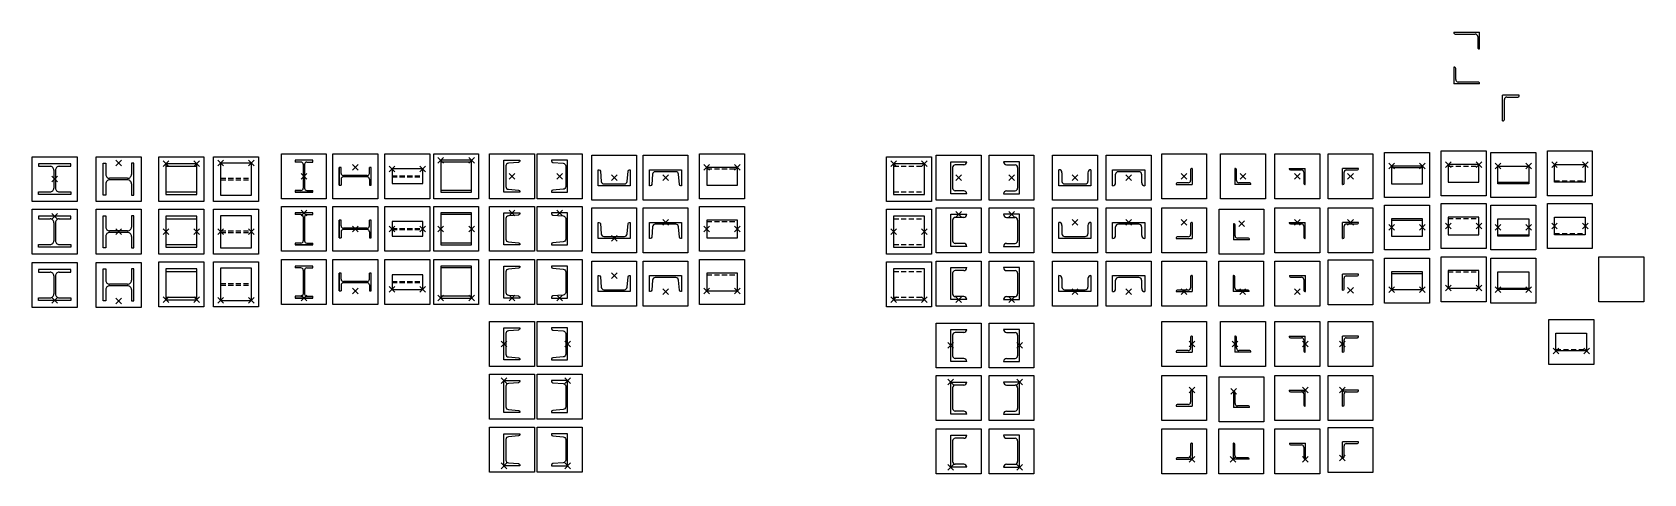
# Model space of a CAD drawing. Header units: millimetres. Extents: x -20 to 11246, y -3786 to 508.
# Drawn here: x -20 to 5009, y -869 to 508 of the extents above; entities that cross this region are included whole.
import ezdxf

# ---------------------------------------------------------------- set-up
doc = ezdxf.new("R2010")
doc.units = ezdxf.units.MM
doc.header["$LTSCALE"] = 5
doc.linetypes.add('HIDDEN2', pattern=[4.7625, 3.175, -1.5875])

# ---------------------------------------------------------------- blocks, each defined once
blk = doc.blocks.new('*U1')
for p, q in [((18.4, 94.3), (0, 94.3)), ((25.4, 87.3), (25.4, 12.7)), ((29.5, 87.3), (29.5, 12.7)), ((36.5, 94.3), (55, 94.3)), ((18.4, 5.7), (0, 5.7)), ((55, 0), (0, 0)), ((36.5, 5.7), (55, 5.7))]:
    blk.add_line(p, q)
for points in [[(55, 94.3), (55, 100), (0, 100), (0, 94.3)], [(0, 5.7), (0, 0), (55, 0), (55, 5.7)]]:
    blk.add_lwpolyline(points)
for centre, start, end in [((18.4, 87.3), 0, 90), ((36.5, 87.3), 90, 180), ((18.4, 12.7), 270, 0), ((36.5, 12.7), 180, 270)]:
    blk.add_arc(centre, 7, start, end)
at = {"lineweight": 0}
blk.add_point((27.5, 50), dxfattribs=at)
blk = doc.blocks.new('*U16')
at = {"color": 1, "linetype": 'HIDDEN2'}
for p, q in [((-48, 1.5), (48, 1.5)), ((-48, -1.5), (48, -1.5))]:
    blk.add_line(p, q, dxfattribs=at)
blk.add_lwpolyline([(-48, -23), (48, -23), (48, 23), (-48, 23)], close=True)
blk = doc.blocks.new('*U15')
for p, q in [((-48, 44.3), (48, 44.3)), ((-48, -44.3), (48, -44.3))]:
    blk.add_line(p, q)
blk.add_lwpolyline([(-48, -50), (48, -50), (48, 50), (-48, 50)], close=True)
blk = doc.blocks.new('*U5')
blk.add_lwpolyline([(13.8, 9.4), (45.9, 6.8, -0.391021), (50, 2.3), (50, 0), (0, 0), (0, 100), (50, 100), (50, 97.7, -0.391021), (45.9, 93.2), (13.8, 90.6, 0.391021), (6, 82.1), (6, 17.9, 0.391021)], format="xyb", close=True)
blk = doc.blocks.new('*U7')
at = {"color": 1, "linetype": 'HIDDEN2'}
blk.add_line((-48, 23), (48, 23), dxfattribs=at)
blk.add_lwpolyline([(-48, -27.5), (48, -27.5), (48, 27.5), (-48, 27.5)], close=True)
blk = doc.blocks.new('*U9')
for p, q in [((0, 1.5), (0, 0)), ((0, 0), (50, 0)), ((38, 5), (3.5, 5)), ((45, 46.5), (45, 12)), ((50, 50), (50, 0))]:
    blk.add_line(p, q)
blk.add_lwpolyline([(50, 50), (50, 50), (48.5, 50), (48.5, 50)])
for centre, radius, start, end in [((3.5, 1.5), 3.5, 90, 180), ((38, 12), 7, 270, 0), ((48.5, 46.5), 3.5, 90, 180)]:
    blk.add_arc(centre, radius, start, end)
blk = doc.blocks.new('*U14')
for p, q in [((58, 95), (58, 17)), ((65, 100), (65, 0)), ((0, 2), (0, 0)), ((0, 0), (65, 0)), ((48, 7), (5, 7))]:
    blk.add_line(p, q)
blk.add_lwpolyline([(65, 100), (65, 100), (63, 100), (63, 100)])
for centre, radius, start, end in [((63, 95), 5, 90, 180.00001), ((5, 2), 5, 90, 180.00001), ((48, 17), 10, 270, 0)]:
    blk.add_arc(centre, radius, start, end)

msp = doc.modelspace()

# ---------------------------------------------------------------- linework, layer by layer
for p, q in [((2846.1, 4.2), (2846.1, 104.2)), ((2846.1, 104.2), (2896.1, 104.2)), ((3060.9, 104.2), (3010.9, 104.2)), ((3060.9, 4.2), (3060.9, 104.2)), ((201.5, 0), (201.5, 100)), ((2852.1, 86.3), (2852.1, 22.1)), ((2886.7, 94.8), (2859.9, 94.8)), ((3020.3, 94.8), (3047.1, 94.8)), ((3054.9, 86.3), (3054.9, 22.1)), ((3183.8, 29.2), (3183.8, 79.2)), ((3193.2, 69.8), (3193.2, 43)), ((3274.4, 69.8), (3274.4, 43)), ((3283.8, 79.2), (3283.8, 29.2)), ((3351.4, 79.2), (3451.4, 79.2)), ((3351.4, 29.2), (3351.4, 79.2)), ((3360.8, 38.6), (3360.8, 65.4)), ((3433.5, 73.2), (3369.2, 73.2)), ((3442, 38.6), (3442, 65.4)), ((3451.4, 79.2), (3451.4, 29.2)), ((4222.1, 86.1), (4318.1, 86.1)), ((2896.1, 4.2), (2846.1, 4.2)), ((2886.7, 13.6), (2859.9, 13.6)), ((3010.9, 4.2), (3060.9, 4.2)), ((3020.3, 13.6), (3047.1, 13.6)), ((3283.8, 29.2), (3183.8, 29.2)), ((3201.7, 35.2), (3266, 35.2)), ((4553.8, 40.1), (4649.8, 40.1)), ((201.5, -164), (201.5, -64)), ((2846.1, -159.8), (2846.1, -59.8)), ((2846.1, -59.8), (2896.1, -59.8)), ((2852.1, -77.7), (2852.1, -142)), ((2886.7, -69.2), (2859.9, -69.2)), ((3060.9, -59.8), (3010.9, -59.8)), ((3020.3, -69.2), (3047.1, -69.2)), ((3054.9, -77.7), (3054.9, -142)), ((3060.9, -159.8), (3060.9, -59.8)), ((3183.8, -134.8), (3183.8, -84.8)), ((3193.2, -94.2), (3193.2, -121)), ((3274.4, -94.2), (3274.4, -121)), ((3283.8, -84.8), (3283.8, -134.8)), ((3351.4, -134.8), (3351.4, -84.8)), ((3351.4, -84.8), (3451.4, -84.8)), ((3360.8, -125.4), (3360.8, -98.6)), ((3433.5, -90.8), (3369.2, -90.8)), ((3442, -125.4), (3442, -98.6)), ((3451.4, -84.8), (3451.4, -134.8)), ((4222.1, -77.9), (4318.1, -77.9)), ((2886.7, -150.4), (2859.9, -150.4)), ((3020.3, -150.4), (3047.1, -150.4)), ((3283.8, -134.8), (3183.8, -134.8)), ((3201.7, -128.8), (3266, -128.8)), ((4553.8, -123.9), (4649.8, -123.9)), ((100, -162), (0, -162)), ((2896.1, -159.8), (2846.1, -159.8)), ((3010.9, -159.8), (3060.9, -159.8)), ((201.5, -330), (201.5, -230)), ((2846.1, -325.8), (2846.1, -225.8)), ((2846.1, -225.8), (2896.1, -225.8)), ((2852.1, -243.7), (2852.1, -307.9)), ((2886.7, -235.2), (2859.9, -235.2)), ((3060.9, -225.8), (3010.9, -225.8)), ((3020.3, -235.2), (3047.1, -235.2)), ((3054.9, -243.7), (3054.9, -307.9)), ((3060.9, -325.8), (3060.9, -225.8)), ((3183.8, -300.8), (3183.8, -250.8)), ((3283.8, -250.8), (3283.8, -300.8)), ((3351.4, -250.8), (3451.4, -250.8)), ((3351.4, -300.8), (3351.4, -250.8)), ((3451.4, -250.8), (3451.4, -300.8)), ((4222.1, -243.9), (4318.1, -243.9)), ((3283.8, -300.8), (3183.8, -300.8)), ((3193.2, -260.2), (3193.2, -287)), ((3201.7, -294.8), (3266, -294.8)), ((3274.4, -260.2), (3274.4, -287)), ((3360.8, -291.4), (3360.8, -264.6)), ((3433.5, -256.8), (3369.2, -256.8)), ((3442, -291.4), (3442, -264.6)), ((4553.8, -289.9), (4649.8, -289.9)), ((100, -328), (0, -328)), ((2896.1, -325.8), (2846.1, -325.8)), ((2886.7, -316.4), (2859.9, -316.4)), ((3010.9, -325.8), (3060.9, -325.8)), ((3020.3, -316.4), (3047.1, -316.4)), ((2846.1, -518.7), (2846.1, -418.7)), ((2846.1, -418.7), (2896.1, -418.7)), ((2852.1, -436.6), (2852.1, -500.9)), ((2886.7, -428.1), (2859.9, -428.1)), ((3060.9, -418.7), (3010.9, -418.7)), ((3020.3, -428.1), (3047.1, -428.1)), ((3054.9, -436.6), (3054.9, -500.9)), ((3060.9, -518.7), (3060.9, -418.7)), ((2896.1, -518.7), (2846.1, -518.7)), ((2886.7, -509.3), (2859.9, -509.3)), ((3010.9, -518.7), (3060.9, -518.7)), ((3020.3, -509.3), (3047.1, -509.3)), ((2846.1, -682.8), (2846.1, -582.8)), ((2846.1, -582.8), (2896.1, -582.8)), ((2852.1, -600.6), (2852.1, -664.9)), ((2886.7, -592.1), (2859.9, -592.1)), ((3060.9, -582.8), (3010.9, -582.8)), ((3020.3, -592.1), (3047.1, -592.1)), ((3054.9, -600.6), (3054.9, -664.9)), ((3060.9, -682.8), (3060.9, -582.8)), ((2896.1, -682.8), (2846.1, -682.8)), ((2886.7, -673.4), (2859.9, -673.4)), ((3010.9, -682.8), (3060.9, -682.8)), ((3020.3, -673.4), (3047.1, -673.4)), ((2846.1, -848.7), (2846.1, -748.7)), ((2846.1, -748.7), (2896.1, -748.7)), ((3060.9, -748.7), (3010.9, -748.7)), ((3060.9, -848.7), (3060.9, -748.7)), ((2852.1, -766.6), (2852.1, -830.9)), ((2886.7, -758.1), (2859.9, -758.1)), ((3020.3, -758.1), (3047.1, -758.1)), ((3054.9, -766.6), (3054.9, -830.9)), ((2896.1, -848.7), (2846.1, -848.7)), ((2886.7, -839.3), (2859.9, -839.3)), ((3010.9, -848.7), (3060.9, -848.7)), ((3020.3, -839.3), (3047.1, -839.3))]:
    msp.add_line(p, q)
at = {"color": 1, "linetype": 'HIDDEN2'}
for p, q in [((2084.7, 81.9), (2180.7, 81.9)), ((4398.5, 90.8), (4494.5, 90.8)), ((4730.2, 44.8), (4826.2, 44.8)), ((4398.5, -73.2), (4494.5, -73.2)), ((4730.2, -119.2), (4826.2, -119.2)), ((4398.5, -239.2), (4494.5, -239.2)), ((4734.6, -481.1), (4830.6, -481.1))]:
    msp.add_line(p, q, dxfattribs=at)
for points in [[(-20, 120), (120, 120), (120, -20), (-20, -20), (-20, 120)], [(179.5, 120), (319.5, 120), (319.5, -20), (179.5, -20), (179.5, 120)], [(375.2, 120), (515.2, 120), (515.2, -20), (375.2, -20), (375.2, 120)], [(545.9, 120), (685.9, 120), (685.9, -20), (545.9, -20), (545.9, 120)], [(757.6, 128.9), (897.6, 128.9), (897.6, -11.1), (757.6, -11.1), (757.6, 128.9)], [(918.1, 128.9), (1058.1, 128.9), (1058.1, -11.1), (918.1, -11.1), (918.1, 128.9)], [(1080.7, 128.9), (1220.7, 128.9), (1220.7, -11.1), (1080.7, -11.1), (1080.7, 128.9)], [(1233, 128.9), (1373, 128.9), (1373, -11.1), (1233, -11.1), (1233, 128.9)], [(1407, 128.9), (1547, 128.9), (1547, -11.1), (1407, -11.1), (1407, 128.9)], [(1555.7, 128.9), (1695.7, 128.9), (1695.7, -11.1), (1555.7, -11.1), (1555.7, 128.9)], [(1726, 124.2), (1866, 124.2), (1866, -15.8), (1726, -15.8), (1726, 124.2)], [(1886.3, 124.2), (2026.3, 124.2), (2026.3, -15.8), (1886.3, -15.8), (1886.3, 124.2)], [(2062.7, 128.9), (2202.7, 128.9), (2202.7, -11.1), (2062.7, -11.1), (2062.7, 128.9)], [(2645.9, 120), (2785.9, 120), (2785.9, -20), (2645.9, -20), (2645.9, 120)], [(2801.1, 124.2), (2941.1, 124.2), (2941.1, -15.8), (2801.1, -15.8), (2801.1, 124.2)], [(2965.9, 124.2), (3105.9, 124.2), (3105.9, -15.8), (2965.9, -15.8), (2965.9, 124.2)], [(3163.8, 124.2), (3303.8, 124.2), (3303.8, -15.8), (3163.8, -15.8), (3163.8, 124.2)], [(3331.4, 124.2), (3471.4, 124.2), (3471.4, -15.8), (3331.4, -15.8), (3331.4, 124.2)], [(3504.5, 128.5), (3644.5, 128.5), (3644.5, -11.5), (3504.5, -11.5), (3504.5, 128.5)], [(3688, 128.5), (3828, 128.5), (3828, -11.5), (3688, -11.5), (3688, 128.5)], [(3857.7, 128.5), (3997.7, 128.5), (3997.7, -11.5), (3857.7, -11.5), (3857.7, 128.5)], [(4023.6, 128.5), (4163.6, 128.5), (4163.6, -11.5), (4023.6, -11.5), (4023.6, 128.5)], [(4200.1, 133.1), (4340.1, 133.1), (4340.1, -6.9), (4200.1, -6.9), (4200.1, 133.1)], [(4376.5, 137.8), (4516.5, 137.8), (4516.5, -2.2), (4376.5, -2.2), (4376.5, 137.8)], [(4531.8, 133.1), (4671.8, 133.1), (4671.8, -6.9), (4531.8, -6.9), (4531.8, 133.1)], [(4708.2, 137.8), (4848.2, 137.8), (4848.2, -2.2), (4708.2, -2.2), (4708.2, 137.8)], [(64.5, 90), (100, 90), (100, 98), (0, 98), (0, 90), (35.5, 90)], [(47.5, 78), (47.5, 22)], [(52.5, 78), (52.5, 22)], [(209.5, 35.5), (209.5, 0), (201.5, 0), (201.5, 100), (209.5, 100), (209.5, 64.5)], [(277.5, 52.5), (221.5, 52.5)], [(289.5, 35.5), (289.5, 0), (297.5, 0), (297.5, 100), (289.5, 100), (289.5, 64.5)], [(397.2, 90), (493.2, 90)], [(64.5, 10), (100, 10), (100, 2), (0, 2), (0, 10), (35.5, 10)], [(100, 2), (0, 2)], [(277.5, 47.5), (221.5, 47.5)], [(397.2, 10), (493.2, 10)], [(-20, -44), (120, -44), (120, -184), (-20, -184), (-20, -44)], [(179.5, -44), (319.5, -44), (319.5, -184), (179.5, -184), (179.5, -44)], [(375.2, -44), (515.2, -44), (515.2, -184), (375.2, -184), (375.2, -44)], [(545.9, -44), (685.9, -44), (685.9, -184), (545.9, -184), (545.9, -44)], [(757.6, -35.1), (897.6, -35.1), (897.6, -175.1), (757.6, -175.1), (757.6, -35.1)], [(918.1, -35.1), (1058.1, -35.1), (1058.1, -175.1), (918.1, -175.1), (918.1, -35.1)], [(1080.7, -35.1), (1220.7, -35.1), (1220.7, -175.1), (1080.7, -175.1), (1080.7, -35.1)], [(1233, -35.1), (1373, -35.1), (1373, -175.1), (1233, -175.1), (1233, -35.1)], [(1407, -35.1), (1547, -35.1), (1547, -175.1), (1407, -175.1), (1407, -35.1)], [(1555.7, -35.1), (1695.7, -35.1), (1695.7, -175.1), (1555.7, -175.1), (1555.7, -35.1)], [(1726, -39.8), (1866, -39.8), (1866, -179.8), (1726, -179.8), (1726, -39.8)], [(1886.3, -39.8), (2026.3, -39.8), (2026.3, -179.8), (1886.3, -179.8), (1886.3, -39.8)], [(2062.7, -35.1), (2202.7, -35.1), (2202.7, -175.1), (2062.7, -175.1), (2062.7, -35.1)], [(2645.9, -44), (2785.9, -44), (2785.9, -184), (2645.9, -184), (2645.9, -44)], [(2801.1, -39.8), (2941.1, -39.8), (2941.1, -179.8), (2801.1, -179.8), (2801.1, -39.8)], [(2965.9, -39.8), (3105.9, -39.8), (3105.9, -179.8), (2965.9, -179.8), (2965.9, -39.8)], [(3163.8, -39.8), (3303.8, -39.8), (3303.8, -179.8), (3163.8, -179.8), (3163.8, -39.8)], [(3331.4, -39.8), (3471.4, -39.8), (3471.4, -179.8), (3331.4, -179.8), (3331.4, -39.8)], [(3504.5, -39.8), (3644.5, -39.8), (3644.5, -179.8), (3504.5, -179.8), (3504.5, -39.8)], [(3683.7, -44.1), (3823.7, -44.1), (3823.7, -184.1), (3683.7, -184.1), (3683.7, -44.1)], [(3857.7, -39.8), (3997.7, -39.8), (3997.7, -179.8), (3857.7, -179.8), (3857.7, -39.8)], [(4023.6, -39.8), (4163.6, -39.8), (4163.6, -179.8), (4023.6, -179.8), (4023.6, -39.8)], [(4200.1, -30.9), (4340.1, -30.9), (4340.1, -170.9), (4200.1, -170.9), (4200.1, -30.9)], [(4376.5, -26.2), (4516.5, -26.2), (4516.5, -166.2), (4376.5, -166.2), (4376.5, -26.2)], [(4531.8, -30.9), (4671.8, -30.9), (4671.8, -170.9), (4531.8, -170.9), (4531.8, -30.9)], [(4708.2, -26.2), (4848.2, -26.2), (4848.2, -166.2), (4708.2, -166.2), (4708.2, -26.2)], [(64.5, -74), (100, -74), (100, -66), (0, -66), (0, -74), (35.5, -74)], [(47.5, -86), (47.5, -142)], [(52.5, -86), (52.5, -142)], [(209.5, -128.5), (209.5, -164), (201.5, -164), (201.5, -64), (209.5, -64), (209.5, -99.5)], [(289.5, -128.5), (289.5, -164), (297.5, -164), (297.5, -64), (289.5, -64), (289.5, -99.5)], [(397.2, -74), (493.2, -74)], [(277.5, -111.5), (221.5, -111.5)], [(277.5, -116.5), (221.5, -116.5)], [(64.5, -154), (100, -154), (100, -162), (0, -162), (0, -154), (35.5, -154)], [(397.2, -154), (493.2, -154)], [(757.6, -201.1), (897.6, -201.1), (897.6, -341.1), (757.6, -341.1), (757.6, -201.1)], [(918.1, -201.1), (1058.1, -201.1), (1058.1, -341.1), (918.1, -341.1), (918.1, -201.1)], [(1080.7, -201.1), (1220.7, -201.1), (1220.7, -341.1), (1080.7, -341.1), (1080.7, -201.1)], [(1233, -201.1), (1373, -201.1), (1373, -341.1), (1233, -341.1), (1233, -201.1)], [(1407, -201.1), (1547, -201.1), (1547, -341.1), (1407, -341.1), (1407, -201.1)], [(1555.7, -201.1), (1695.7, -201.1), (1695.7, -341.1), (1555.7, -341.1), (1555.7, -201.1)], [(2062.7, -201.1), (2202.7, -201.1), (2202.7, -341.1), (2062.7, -341.1), (2062.7, -201.1)], [(4200.1, -196.9), (4340.1, -196.9), (4340.1, -336.9), (4200.1, -336.9), (4200.1, -196.9)], [(4376.5, -192.2), (4516.5, -192.2), (4516.5, -332.2), (4376.5, -332.2), (4376.5, -192.2)], [(4531.8, -196.9), (4671.8, -196.9), (4671.8, -336.9), (4531.8, -336.9), (4531.8, -196.9)], [(4868.8, -192.2), (5008.8, -192.2), (5008.8, -332.2), (4868.8, -332.2), (4868.8, -192.2)], [(-20, -210), (120, -210), (120, -350), (-20, -350), (-20, -210)], [(64.5, -240), (100, -240), (100, -232), (0, -232), (0, -240), (35.5, -240)], [(179.5, -210), (319.5, -210), (319.5, -350), (179.5, -350), (179.5, -210)], [(209.5, -294.5), (209.5, -330), (201.5, -330), (201.5, -230), (209.5, -230), (209.5, -265.5)], [(289.5, -294.5), (289.5, -330), (297.5, -330), (297.5, -230), (289.5, -230), (289.5, -265.5)], [(375.2, -208.1), (515.2, -208.1), (515.2, -348.1), (375.2, -348.1), (375.2, -208.1)], [(397.2, -238.1), (493.2, -238.1)], [(545.9, -208.1), (685.9, -208.1), (685.9, -348.1), (545.9, -348.1), (545.9, -208.1)], [(1726, -205.8), (1866, -205.8), (1866, -345.8), (1726, -345.8), (1726, -205.8)], [(1886.3, -205.8), (2026.3, -205.8), (2026.3, -345.8), (1886.3, -345.8), (1886.3, -205.8)], [(2645.9, -208.1), (2785.9, -208.1), (2785.9, -348.1), (2645.9, -348.1), (2645.9, -208.1)], [(2801.1, -205.8), (2941.1, -205.8), (2941.1, -345.8), (2801.1, -345.8), (2801.1, -205.8)], [(2965.9, -205.8), (3105.9, -205.8), (3105.9, -345.8), (2965.9, -345.8), (2965.9, -205.8)], [(3163.8, -205.8), (3303.8, -205.8), (3303.8, -345.8), (3163.8, -345.8), (3163.8, -205.8)], [(3331.4, -205.8), (3471.4, -205.8), (3471.4, -345.8), (3331.4, -345.8), (3331.4, -205.8)], [(3504.5, -205.8), (3644.5, -205.8), (3644.5, -345.8), (3504.5, -345.8), (3504.5, -205.8)], [(3682.5, -205.8), (3822.5, -205.8), (3822.5, -345.8), (3682.5, -345.8), (3682.5, -205.8)], [(3858, -205.8), (3998, -205.8), (3998, -345.8), (3858, -345.8), (3858, -205.8)], [(4023.6, -201.6), (4163.6, -201.6), (4163.6, -341.6), (4023.6, -341.6), (4023.6, -201.6)], [(47.5, -252), (47.5, -308)], [(52.5, -252), (52.5, -308)], [(277.5, -277.5), (221.5, -277.5)], [(277.5, -282.5), (221.5, -282.5)], [(64.5, -320), (100, -320), (100, -328), (0, -328), (0, -320), (35.5, -320)], [(397.2, -318.1), (493.2, -318.1)], [(1407, -394), (1547, -394), (1547, -534), (1407, -534), (1407, -394)], [(1555.7, -394), (1695.7, -394), (1695.7, -534), (1555.7, -534), (1555.7, -394)], [(2801.1, -398.7), (2941.1, -398.7), (2941.1, -538.7), (2801.1, -538.7), (2801.1, -398.7)], [(2965.9, -398.7), (3105.9, -398.7), (3105.9, -538.7), (2965.9, -538.7), (2965.9, -398.7)], [(3504.5, -394.5), (3644.5, -394.5), (3644.5, -534.5), (3504.5, -534.5), (3504.5, -394.5)], [(3688, -394.5), (3828, -394.5), (3828, -534.5), (3688, -534.5), (3688, -394.5)], [(3857.7, -394.5), (3997.7, -394.5), (3997.7, -534.5), (3857.7, -534.5), (3857.7, -394.5)], [(4023.6, -394.5), (4163.6, -394.5), (4163.6, -534.5), (4023.6, -534.5), (4023.6, -394.5)], [(4712.6, -388.1), (4852.6, -388.1), (4852.6, -528.1), (4712.6, -528.1), (4712.6, -388.1)], [(1407, -558.1), (1547, -558.1), (1547, -698.1), (1407, -698.1), (1407, -558.1)], [(1555.7, -558.1), (1695.7, -558.1), (1695.7, -698.1), (1555.7, -698.1), (1555.7, -558.1)], [(2801.1, -562.8), (2941.1, -562.8), (2941.1, -702.8), (2801.1, -702.8), (2801.1, -562.8)], [(2965.9, -562.8), (3105.9, -562.8), (3105.9, -702.8), (2965.9, -702.8), (2965.9, -562.8)], [(3504.5, -562.8), (3644.5, -562.8), (3644.5, -702.8), (3504.5, -702.8), (3504.5, -562.8)], [(3683.7, -567), (3823.7, -567), (3823.7, -707), (3683.7, -707), (3683.7, -567)], [(3857.7, -562.8), (3997.7, -562.8), (3997.7, -702.8), (3857.7, -702.8), (3857.7, -562.8)], [(4023.6, -562.8), (4163.6, -562.8), (4163.6, -702.8), (4023.6, -702.8), (4023.6, -562.8)], [(1407, -724), (1547, -724), (1547, -864), (1407, -864), (1407, -724)], [(1555.7, -724), (1695.7, -724), (1695.7, -864), (1555.7, -864), (1555.7, -724)], [(2801.1, -728.7), (2941.1, -728.7), (2941.1, -868.7), (2801.1, -868.7), (2801.1, -728.7)], [(2965.9, -728.7), (3105.9, -728.7), (3105.9, -868.7), (2965.9, -868.7), (2965.9, -728.7)], [(3504.5, -728.7), (3644.5, -728.7), (3644.5, -868.7), (3504.5, -868.7), (3504.5, -728.7)], [(3682.5, -728.7), (3822.5, -728.7), (3822.5, -868.7), (3682.5, -868.7), (3682.5, -728.7)], [(3858, -728.7), (3998, -728.7), (3998, -868.7), (3858, -868.7), (3858, -728.7)], [(4023.6, -724.5), (4163.6, -724.5), (4163.6, -864.5), (4023.6, -864.5), (4023.6, -724.5)]]:
    msp.add_lwpolyline(points)
at = {"color": 1}
for points in [[(240.6, 108.8), (258.3, 91.2)], [(258.3, 108.8), (240.6, 91.2)], [(388.3, 106.8), (406, 89.2)], [(406, 106.8), (388.3, 89.2)], [(484.3, 106.8), (502, 89.2)], [(502, 106.8), (484.3, 89.2)], [(559.1, 108.8), (576.8, 91.2)], [(576.8, 108.8), (559.1, 91.2)], [(655.1, 108.8), (672.8, 91.2)], [(672.8, 108.8), (655.1, 91.2)], [(1246.1, 117.7), (1263.8, 100.1)], [(1263.8, 117.7), (1246.1, 100.1)], [(1342.1, 117.7), (1359.8, 100.1)], [(1359.8, 117.7), (1342.1, 100.1)], [(2659.1, 106.8), (2676.7, 89.2)], [(2676.7, 106.8), (2659.1, 89.2)], [(2755.1, 106.8), (2772.7, 89.2)], [(2772.7, 106.8), (2755.1, 89.2)], [(4407.3, 104.2), (4389.6, 86.5)], [(4407.3, 86.5), (4389.6, 104.2)], [(4503.3, 104.2), (4485.6, 86.5)], [(4503.3, 86.5), (4485.6, 104.2)], [(4739, 86.5), (4721.4, 104.2)], [(4739, 104.2), (4721.4, 86.5)], [(4835, 86.5), (4817.4, 104.2)], [(4835, 104.2), (4817.4, 86.5)], [(41.2, 58.8), (58.8, 41.2)], [(58.8, 58.8), (41.2, 41.2)], [(818.7, 67.7), (836.4, 50.1)], [(836.4, 67.7), (818.7, 50.1)], [(979.3, 95.2), (997, 77.6)], [(997, 95.2), (979.3, 77.6)], [(1093.8, 90.7), (1111.5, 73.1)], [(1111.5, 90.7), (1093.8, 73.1)], [(1189.8, 90.7), (1207.5, 73.1)], [(1207.5, 90.7), (1189.8, 73.1)], [(1468.1, 67.7), (1485.8, 50.1)], [(1485.8, 67.7), (1468.1, 50.1)], [(1634.5, 67.7), (1616.9, 50.1)], [(1616.9, 67.7), (1634.5, 50.1)], [(1787.2, 45.4), (1804.8, 63)], [(1787.2, 63), (1804.8, 45.4)], [(1965.1, 63), (1947.5, 45.4)], [(1965.1, 45.4), (1947.5, 63)], [(2093.6, 95.2), (2075.9, 77.6)], [(2093.6, 77.6), (2075.9, 95.2)], [(2189.6, 95.2), (2171.9, 77.6)], [(2189.6, 77.6), (2171.9, 95.2)], [(2862.3, 63), (2879.9, 45.4)], [(2879.9, 63), (2862.3, 45.4)], [(3044.8, 63), (3027.1, 45.4)], [(3027.1, 63), (3044.8, 45.4)], [(3225, 45.4), (3242.7, 63)], [(3225, 63), (3242.7, 45.4)], [(3410.2, 63), (3392.5, 45.4)], [(3410.2, 45.4), (3392.5, 63)], [(3583.4, 67.3), (3565.7, 49.6)], [(3583.4, 49.6), (3565.7, 67.3)], [(3766.8, 49.6), (3749.1, 67.3)], [(3749.1, 49.6), (3766.8, 67.3)], [(3918.9, 67.3), (3936.6, 49.6)], [(3936.6, 67.3), (3918.9, 49.6)], [(4084.8, 49.6), (4102.5, 67.3)], [(4084.8, 67.3), (4102.5, 49.6)], [(4230.9, 99.5), (4213.2, 81.8)], [(4230.9, 81.8), (4213.2, 99.5)], [(4326.9, 99.5), (4309.2, 81.8)], [(4326.9, 81.8), (4309.2, 99.5)], [(4562.6, 81.8), (4544.9, 99.5)], [(4562.6, 99.5), (4544.9, 81.8)], [(4658.6, 81.8), (4640.9, 99.5)], [(4658.6, 99.5), (4640.9, 81.8)], [(818.7, -46.3), (836.4, -64)], [(836.4, -46.3), (818.7, -64)], [(1468.1, -46.3), (1485.8, -64)], [(1485.8, -46.3), (1468.1, -64)], [(1634.5, -46.3), (1616.9, -64)], [(1616.9, -46.3), (1634.5, -64)], [(41.2, -57.2), (58.8, -74.9)], [(58.8, -57.2), (41.2, -74.9)], [(979.3, -96.3), (997, -114)], [(997, -96.3), (979.3, -114)], [(1093.8, -96.3), (1111.5, -114)], [(1111.5, -96.3), (1093.8, -114)], [(1189.8, -96.3), (1207.5, -114)], [(1207.5, -96.3), (1189.8, -114)], [(1246.1, -96.3), (1263.8, -114)], [(1263.8, -96.3), (1246.1, -114)], [(1342.1, -96.3), (1359.8, -114)], [(1359.8, -96.3), (1342.1, -114)], [(1965.1, -76), (1947.5, -93.7)], [(1965.1, -93.7), (1947.5, -76)], [(2093.6, -96.3), (2075.9, -114)], [(2093.6, -114), (2075.9, -96.3)], [(2189.6, -96.3), (2171.9, -114)], [(2189.6, -114), (2171.9, -96.3)], [(2862.3, -51), (2879.9, -68.7)], [(2879.9, -51), (2862.3, -68.7)], [(3044.8, -51), (3027.1, -68.7)], [(3027.1, -51), (3044.8, -68.7)], [(3225, -93.7), (3242.7, -76)], [(3225, -76), (3242.7, -93.7)], [(3410.2, -76), (3392.5, -93.7)], [(3410.2, -93.7), (3392.5, -76)], [(3583.4, -76), (3565.7, -93.7)], [(3583.4, -93.7), (3565.7, -76)], [(3762.6, -97.9), (3744.9, -80.2)], [(3744.9, -97.9), (3762.6, -80.2)], [(3918.9, -76), (3936.6, -93.7)], [(3936.6, -76), (3918.9, -93.7)], [(4084.8, -93.7), (4102.5, -76)], [(4084.8, -76), (4102.5, -93.7)], [(4230.9, -92), (4213.2, -109.7)], [(4230.9, -109.7), (4213.2, -92)], [(4326.9, -92), (4309.2, -109.7)], [(4326.9, -109.7), (4309.2, -92)], [(4407.3, -87.3), (4389.6, -105)], [(4407.3, -105), (4389.6, -87.3)], [(4503.3, -87.3), (4485.6, -105)], [(4503.3, -105), (4485.6, -87.3)], [(4562.6, -109.7), (4544.9, -92)], [(4562.6, -92), (4544.9, -109.7)], [(4658.6, -109.7), (4640.9, -92)], [(4658.6, -92), (4640.9, -109.7)], [(4739, -105), (4721.4, -87.3)], [(4739, -87.3), (4721.4, -105)], [(4835, -105), (4817.4, -87.3)], [(4835, -87.3), (4817.4, -105)], [(240.6, -105.2), (258.3, -122.9)], [(258.3, -105.2), (240.6, -122.9)], [(388.3, -105.2), (406, -122.9)], [(406, -105.2), (388.3, -122.9)], [(484.3, -105.2), (502, -122.9)], [(502, -105.2), (484.3, -122.9)], [(559.1, -105.2), (576.8, -122.9)], [(576.8, -105.2), (559.1, -122.9)], [(655.1, -105.2), (672.8, -122.9)], [(672.8, -105.2), (655.1, -122.9)], [(1787.2, -143.7), (1804.8, -126)], [(1787.2, -126), (1804.8, -143.7)], [(2659.1, -105.2), (2676.7, -122.9)], [(2676.7, -105.2), (2659.1, -122.9)], [(2755.1, -105.2), (2772.7, -122.9)], [(2772.7, -105.2), (2755.1, -122.9)], [(1787.2, -259.6), (1804.8, -242)], [(1787.2, -242), (1804.8, -259.6)], [(979.3, -289.8), (997, -307.4)], [(997, -289.8), (979.3, -307.4)], [(1093.8, -285.3), (1111.5, -302.9)], [(1111.5, -285.3), (1093.8, -302.9)], [(1189.8, -285.3), (1207.5, -302.9)], [(1207.5, -285.3), (1189.8, -302.9)], [(1965.1, -292), (1947.5, -309.6)], [(1965.1, -309.6), (1947.5, -292)], [(2093.6, -289.8), (2075.9, -307.4)], [(2093.6, -307.4), (2075.9, -289.8)], [(2189.6, -289.8), (2171.9, -307.4)], [(2189.6, -307.4), (2171.9, -289.8)], [(3225, -309.6), (3242.7, -292)], [(3225, -292), (3242.7, -309.6)], [(3410.2, -292), (3392.5, -309.6)], [(3410.2, -309.6), (3392.5, -292)], [(3583.4, -292), (3565.7, -309.6)], [(3583.4, -309.6), (3565.7, -292)], [(3765.6, -309.6), (3747.9, -292)], [(3747.9, -309.6), (3765.6, -292)], [(3936.9, -292), (3919.2, -309.6)], [(3936.9, -309.6), (3919.2, -292)], [(4084.8, -305.4), (4102.5, -287.7)], [(4084.8, -287.7), (4102.5, -305.4)], [(4230.9, -285.5), (4213.2, -303.2)], [(4230.9, -303.2), (4213.2, -285.5)], [(4326.9, -285.5), (4309.2, -303.2)], [(4326.9, -303.2), (4309.2, -285.5)], [(4407.3, -280.8), (4389.6, -298.5)], [(4407.3, -298.5), (4389.6, -280.8)], [(4503.3, -280.8), (4485.6, -298.5)], [(4503.3, -298.5), (4485.6, -280.8)], [(4562.6, -303.2), (4544.9, -285.5)], [(4562.6, -285.5), (4544.9, -303.2)], [(4658.6, -303.2), (4640.9, -285.5)], [(4658.6, -285.5), (4640.9, -303.2)], [(41.2, -319.2), (58.8, -336.8)], [(58.8, -319.2), (41.2, -336.8)], [(240.6, -321.2), (258.3, -338.8)], [(258.3, -321.2), (240.6, -338.8)], [(388.3, -317.2), (406, -334.9)], [(406, -317.2), (388.3, -334.9)], [(484.3, -317.2), (502, -334.9)], [(502, -317.2), (484.3, -334.9)], [(559.1, -319.2), (576.8, -336.9)], [(576.8, -319.2), (559.1, -336.9)], [(655.1, -319.2), (672.8, -336.9)], [(672.8, -319.2), (655.1, -336.9)], [(818.7, -312.3), (836.4, -329.9)], [(836.4, -312.3), (818.7, -329.9)], [(1246.1, -312.3), (1263.8, -329.9)], [(1263.8, -312.3), (1246.1, -329.9)], [(1342.1, -312.3), (1359.8, -329.9)], [(1359.8, -312.3), (1342.1, -329.9)], [(1468.1, -312.3), (1485.8, -329.9)], [(1485.8, -312.3), (1468.1, -329.9)], [(1634.5, -312.3), (1616.9, -329.9)], [(1616.9, -312.3), (1634.5, -329.9)], [(2659.1, -317.2), (2676.7, -334.9)], [(2676.7, -317.2), (2659.1, -334.9)], [(2755.1, -317.2), (2772.7, -334.9)], [(2772.7, -317.2), (2755.1, -334.9)], [(2862.3, -317), (2879.9, -334.6)], [(2879.9, -317), (2862.3, -334.6)], [(3044.8, -317), (3027.1, -334.6)], [(3027.1, -317), (3044.8, -334.6)], [(1443.1, -455.2), (1460.8, -472.9)], [(1460.8, -455.2), (1443.1, -472.9)], [(1659.5, -455.2), (1641.9, -472.9)], [(1641.9, -455.2), (1659.5, -472.9)], [(2837.3, -459.9), (2854.9, -477.6)], [(2854.9, -459.9), (2837.3, -477.6)], [(3069.8, -459.9), (3052.1, -477.6)], [(3052.1, -459.9), (3069.8, -477.6)], [(3608.4, -455.6), (3590.7, -473.3)], [(3608.4, -473.3), (3590.7, -455.6)], [(3741.8, -473.3), (3724.1, -455.6)], [(3724.1, -473.3), (3741.8, -455.6)], [(3943.9, -455.6), (3961.6, -473.3)], [(3961.6, -455.6), (3943.9, -473.3)], [(4059.8, -473.3), (4077.5, -455.6)], [(4059.8, -455.6), (4077.5, -473.3)], [(4743.5, -494.4), (4725.8, -476.7)], [(4743.5, -476.7), (4725.8, -494.4)], [(4839.5, -494.4), (4821.8, -476.7)], [(4839.5, -476.7), (4821.8, -494.4)], [(1443.1, -569.2), (1460.8, -586.9)], [(1460.8, -569.2), (1443.1, -586.9)], [(1659.5, -569.2), (1641.9, -586.9)], [(1641.9, -569.2), (1659.5, -586.9)], [(2837.3, -573.9), (2854.9, -591.6)], [(2854.9, -573.9), (2837.3, -591.6)], [(3069.8, -573.9), (3052.1, -591.6)], [(3052.1, -573.9), (3069.8, -591.6)], [(3608.4, -598.9), (3590.7, -616.6)], [(3608.4, -616.6), (3590.7, -598.9)], [(3737.6, -620.8), (3719.9, -603.2)], [(3719.9, -620.8), (3737.6, -603.2)], [(3943.9, -598.9), (3961.6, -616.6)], [(3961.6, -598.9), (3943.9, -616.6)], [(4059.8, -616.6), (4077.5, -598.9)], [(4059.8, -598.9), (4077.5, -616.6)], [(1443.1, -835.2), (1460.8, -852.9)], [(1460.8, -835.2), (1443.1, -852.9)], [(1659.5, -835.2), (1641.9, -852.9)], [(1641.9, -835.2), (1659.5, -852.9)], [(2837.3, -839.9), (2854.9, -857.6)], [(2854.9, -839.9), (2837.3, -857.6)], [(3069.8, -839.9), (3052.1, -857.6)], [(3052.1, -839.9), (3069.8, -857.6)], [(3608.4, -814.9), (3590.7, -832.6)], [(3608.4, -832.6), (3590.7, -814.9)], [(3736.3, -832.6), (3718.6, -814.9)], [(3718.6, -832.6), (3736.3, -814.9)], [(3961.9, -814.9), (3944.2, -832.6)], [(3961.9, -832.6), (3944.2, -814.9)], [(4059.8, -828.3), (4077.5, -810.6)], [(4059.8, -810.6), (4077.5, -828.3)]]:
    msp.add_lwpolyline(points, dxfattribs=at)
for points in [[(47.5, 78, 0.414214), (35.5, 90)], [(64.5, 90, 0.414214), (52.5, 78)], [(209.5, 64.5, 0.414214), (221.5, 52.5)], [(277.5, 52.5, 0.414214), (289.5, 64.5)], [(35.5, 10, 0.414214), (47.5, 22)], [(52.5, 22, 0.414214), (64.5, 10)], [(221.5, 47.5, 0.414214), (209.5, 35.5)], [(289.5, 35.5, 0.414214), (277.5, 47.5)], [(47.5, -86, 0.414214), (35.5, -74)], [(64.5, -74, 0.414214), (52.5, -86)], [(209.5, -99.5, 0.414214), (221.5, -111.5)], [(277.5, -111.5, 0.414214), (289.5, -99.5)], [(35.5, -154, 0.414214), (47.5, -142)], [(52.5, -142, 0.414214), (64.5, -154)], [(221.5, -116.5, 0.414214), (209.5, -128.5)], [(289.5, -128.5, 0.414214), (277.5, -116.5)], [(47.5, -252, 0.414214), (35.5, -240)], [(64.5, -240, 0.414214), (52.5, -252)], [(209.5, -265.5, 0.414214), (221.5, -277.5)], [(221.5, -282.5, 0.414214), (209.5, -294.5)], [(277.5, -277.5, 0.414214), (289.5, -265.5)], [(289.5, -294.5, 0.414214), (277.5, -282.5)], [(35.5, -320, 0.414214), (47.5, -308)], [(52.5, -308, 0.414214), (64.5, -320)]]:
    msp.add_lwpolyline(points, format="xyb")
for points in [[(397.2, 2), (493.2, 2), (493.2, 98), (397.2, 98)], [(567.9, 0), (663.9, 0), (663.9, 100), (567.9, 100)], [(2084.7, 31.4), (2180.7, 31.4), (2180.7, 86.4), (2084.7, 86.4)], [(2667.9, 2), (2763.9, 2), (2763.9, 98), (2667.9, 98)], [(4222.1, 35.6), (4318.1, 35.6), (4318.1, 90.6), (4222.1, 90.6)], [(4398.5, 40.3), (4494.5, 40.3), (4494.5, 95.3), (4398.5, 95.3)], [(4553.8, 90.6), (4649.8, 90.6), (4649.8, 35.6), (4553.8, 35.6)], [(4730.2, 95.3), (4826.2, 95.3), (4826.2, 40.3), (4730.2, 40.3)], [(397.2, -162), (493.2, -162), (493.2, -66), (397.2, -66)], [(567.9, -164), (663.9, -164), (663.9, -64), (567.9, -64)], [(2667.9, -162), (2763.9, -162), (2763.9, -66), (2667.9, -66)], [(4222.1, -128.4), (4318.1, -128.4), (4318.1, -73.4), (4222.1, -73.4)], [(4398.5, -123.7), (4494.5, -123.7), (4494.5, -68.7), (4398.5, -68.7)], [(4553.8, -73.4), (4649.8, -73.4), (4649.8, -128.4), (4553.8, -128.4)], [(4730.2, -68.7), (4826.2, -68.7), (4826.2, -123.7), (4730.2, -123.7)], [(397.2, -326.1), (493.2, -326.1), (493.2, -230.1), (397.2, -230.1)], [(567.9, -328.1), (663.9, -328.1), (663.9, -228.1), (567.9, -228.1)], [(2667.9, -326.1), (2763.9, -326.1), (2763.9, -230.1), (2667.9, -230.1)], [(4222.1, -294.4), (4318.1, -294.4), (4318.1, -239.4), (4222.1, -239.4)], [(4398.5, -289.7), (4494.5, -289.7), (4494.5, -234.7), (4398.5, -234.7)], [(4553.8, -239.4), (4649.8, -239.4), (4649.8, -294.4), (4553.8, -294.4)], [(4734.6, -430.6), (4830.6, -430.6), (4830.6, -485.6), (4734.6, -485.6)]]:
    msp.add_lwpolyline(points, close=True)
at = {"color": 1, "linetype": 'HIDDEN2'}
for points in [[(567.9, 52.5), (663.9, 52.5)], [(2667.9, 90), (2763.9, 90)], [(567.9, 47.5), (663.9, 47.5)], [(2667.9, 10), (2763.9, 10)], [(2667.9, -74), (2763.9, -74)], [(567.9, -111.5), (663.9, -111.5)], [(567.9, -116.5), (663.9, -116.5)], [(2667.9, -154), (2763.9, -154)], [(2667.9, -238.1), (2763.9, -238.1)], [(567.9, -275.6), (663.9, -275.6)], [(567.9, -280.6), (663.9, -280.6)], [(2667.9, -318.1), (2763.9, -318.1)]]:
    msp.add_lwpolyline(points, dxfattribs=at)
for centre, radius, start, end in [((2886.7, 104.2), 9.39, 270, 0), ((3020.3, 104.2), 9.39, 180, 270), ((2860.6, 86.3), 8.5, 94.5739, 180), ((3046.4, 86.3), 8.5, 0, 85.4261), ((3183.8, 69.8), 9.39, 0, 90), ((3283.8, 69.8), 9.39, 90, 180), ((3369.2, 64.7), 8.5, 90, 175.4261), ((3433.5, 64.7), 8.5, 4.5739, 90), ((2860.6, 22.1), 8.5, 180, 265.4261), ((2886.7, 4.2), 9.39, 0, 90), ((3020.3, 4.2), 9.39, 90, 180), ((3046.4, 22.1), 8.5, 274.5739, 0), ((3201.7, 43.7), 8.5, 184.5739, 270), ((3266, 43.7), 8.5, 270, 355.4261), ((3351.4, 38.6), 9.39, 270, 0), ((3451.4, 38.6), 9.39, 180, 270), ((2860.6, -77.7), 8.5, 94.5739, 180), ((2886.7, -59.8), 9.39, 270, 0), ((3020.3, -59.8), 9.39, 180, 270), ((3046.4, -77.7), 8.5, 0, 85.4261), ((3183.8, -94.2), 9.39, 0, 90), ((3283.8, -94.2), 9.39, 90, 180), ((3369.2, -99.3), 8.5, 90, 175.4261), ((3433.5, -99.3), 8.5, 4.5739, 90), ((2860.6, -142), 8.5, 180, 265.4261), ((2886.7, -159.8), 9.39, 0, 90), ((3020.3, -159.8), 9.39, 90, 180), ((3046.4, -142), 8.5, 274.5739, 0), ((3201.7, -120.3), 8.5, 184.5739, 270), ((3266, -120.3), 8.5, 270, 355.4261), ((3351.4, -125.4), 9.39, 270, 0), ((3451.4, -125.4), 9.39, 180, 270), ((2860.6, -243.7), 8.5, 94.5739, 180), ((2886.7, -225.8), 9.39, 270, 0), ((3020.3, -225.8), 9.39, 180, 270), ((3046.4, -243.7), 8.5, 0, 85.4261), ((3183.8, -260.2), 9.39, 0, 90), ((3283.8, -260.2), 9.39, 90, 180), ((3201.7, -286.3), 8.5, 184.5739, 270), ((3266, -286.3), 8.5, 270, 355.4261), ((3351.4, -291.4), 9.39, 270, 0), ((3369.2, -265.3), 8.5, 90, 175.4261), ((3433.5, -265.3), 8.5, 4.5739, 90), ((3451.4, -291.4), 9.39, 180, 270), ((2860.6, -307.9), 8.5, 180, 265.4261), ((2886.7, -325.8), 9.39, 0, 90), ((3020.3, -325.8), 9.39, 90, 180), ((3046.4, -307.9), 8.5, 274.5739, 0), ((2860.6, -436.6), 8.5, 94.5739, 180), ((2886.7, -418.7), 9.39, 270, 0), ((3020.3, -418.7), 9.39, 180, 270), ((3046.4, -436.6), 8.5, 0, 85.4261), ((2860.6, -500.9), 8.5, 180, 265.4261), ((3046.4, -500.9), 8.5, 274.5739, 0), ((2886.7, -518.7), 9.39, 0, 90), ((3020.3, -518.7), 9.39, 90, 180), ((2860.6, -600.6), 8.5, 94.5739, 180), ((2886.7, -582.8), 9.39, 270, 0), ((3020.3, -582.8), 9.39, 180, 270), ((3046.4, -600.6), 8.5, 0, 85.4261), ((2860.6, -664.9), 8.5, 180, 265.4261), ((2886.7, -682.8), 9.39, 0, 90), ((3020.3, -682.8), 9.39, 90, 180), ((3046.4, -664.9), 8.5, 274.5739, 0), ((2886.7, -748.7), 9.39, 270, 0), ((3020.3, -748.7), 9.39, 180, 270), ((2860.6, -766.6), 8.5, 94.5739, 180), ((3046.4, -766.6), 8.5, 0, 85.4261), ((2860.6, -830.9), 8.5, 180, 265.4261), ((2886.7, -848.7), 9.39, 0, 90), ((3020.3, -848.7), 9.39, 90, 180), ((3046.4, -830.9), 8.5, 274.5739, 0)]:
    msp.add_arc(centre, radius, start, end)
at = {"lineweight": 0}
for p in [(1255, 108.9), (1351, 108.9), (249.5, 100), (249.5, 100), (397.2, 98), (397.2, 98), (493.2, 98), (493.2, 98), (827.6, 58.9), (988.1, 86.4), (1102.7, 81.9), (1198.7, 81.9), (2667.9, 98), (2667.9, 98), (2763.9, 98), (2763.9, 98), (50, 50), (50, -66), (827.6, -55.1), (249.5, -114), (249.5, -114), (397.2, -114), (397.2, -114), (493.2, -114), (493.2, -114), (988.1, -105.1), (1102.7, -105.1), (1198.7, -105.1), (1255, -105.1), (1351, -105.1), (2667.9, -114), (2667.9, -114), (2763.9, -114), (2763.9, -114), (988.1, -298.6), (1102.7, -294.1), (1198.7, -294.1), (50, -328), (249.5, -330), (249.5, -330), (397.2, -326.1), (397.2, -326.1), (493.2, -326.1), (493.2, -326.1), (827.6, -321.1), (1255, -321.1), (1351, -321.1), (2667.9, -326.1), (2667.9, -326.1), (2763.9, -326.1), (2763.9, -326.1)]:
    msp.add_point(p, dxfattribs=at)

# ---------------------------------------------------------------- block references
for p, xscale, yscale, zscale, rotation in [((4496.2, 456), 0.8000000000000114, 0.8000000000000114, 0.8000000000000114, 90), ((4416.3, 399), 0.7999999999999972, 0.7999999999999972, 0.7999999999999972, 270), ((4620.2, 311.5), 0.7999999999999545, 0.7999999999999545, 0.7999999999999545, 180)]:
    msp.add_blockref('*U14', p, dxfattribs=dict(xscale=xscale, yscale=yscale, zscale=zscale, rotation=rotation))
for name, p in [('*U1', (800.1, 8.9)), ('*U5', (1452, 8.9)), ('*U16', (1150.7, 58.9)), ('*U9', (3549.5, 33.5)), ('*U1', (800.1, -155.1)), ('*U16', (1150.7, -105.1)), ('*U5', (1452, -155.1)), ('*U7', (2132.7, -105.1)), ('*U9', (3549.5, -134.8)), ('*U1', (800.1, -321.1)), ('*U16', (1150.7, -271.1)), ('*U5', (1452, -321.1)), ('*U7', (2132.7, -271.1)), ('*U9', (3549.5, -300.8)), ('*U5', (1452, -514)), ('*U9', (3549.5, -489.5)), ('*U5', (1452, -678.1)), ('*U9', (3549.5, -657.8)), ('*U5', (1452, -844)), ('*U9', (3549.5, -823.7))]:
    msp.add_blockref(name, p)
for name, p, rotation in [('*U15', (1303, 58.9), 180), ('*U1', (938.1, 86.4), 270), ('*U5', (1846, 29.2), 90), ('*U5', (1906.3, 79.2), 270), ('*U9', (3733, 83.5), 270), ('*U9', (3952.7, 33.5), 90), ('*U9', (4118.6, 83.5), 180), ('*U1', (938.1, -77.6), 270), ('*U15', (1303, -105.1), 180), ('*U5', (1846, -134.8), 90), ('*U5', (1906.3, -84.8), 270), ('*U9', (3728.7, -89.1), 270), ('*U9', (3952.7, -134.8), 90), ('*U9', (4118.6, -84.8), 180), ('*U1', (938.1, -243.6), 270), ('*U15', (1303, -271.1), 180), ('*U5', (1846, -300.8), 90), ('*U5', (1906.3, -250.8), 270), ('*U9', (3727.5, -250.8), 270), ('*U9', (3953, -300.8), 90), ('*U9', (4118.6, -246.6), 180), ('*U9', (3733, -439.5), 270), ('*U9', (3952.7, -489.5), 90), ('*U9', (4118.6, -439.5), 180), ('*U9', (3728.7, -612), 270), ('*U9', (3952.7, -657.8), 90), ('*U9', (4118.6, -607.8), 180), ('*U9', (3727.5, -773.7), 270), ('*U9', (3953, -823.7), 90), ('*U9', (4118.6, -769.5), 180)]:
    msp.add_blockref(name, p, dxfattribs=dict(rotation=rotation))
at = {"xscale": -1}
for p in [(1650.7, 8.9), (1650.7, -155.1), (1650.7, -321.1), (1650.7, -514), (1650.7, -678.1), (1650.7, -844)]:
    msp.add_blockref('*U5', p, dxfattribs=at)

doc.saveas('drawing.dxf')
